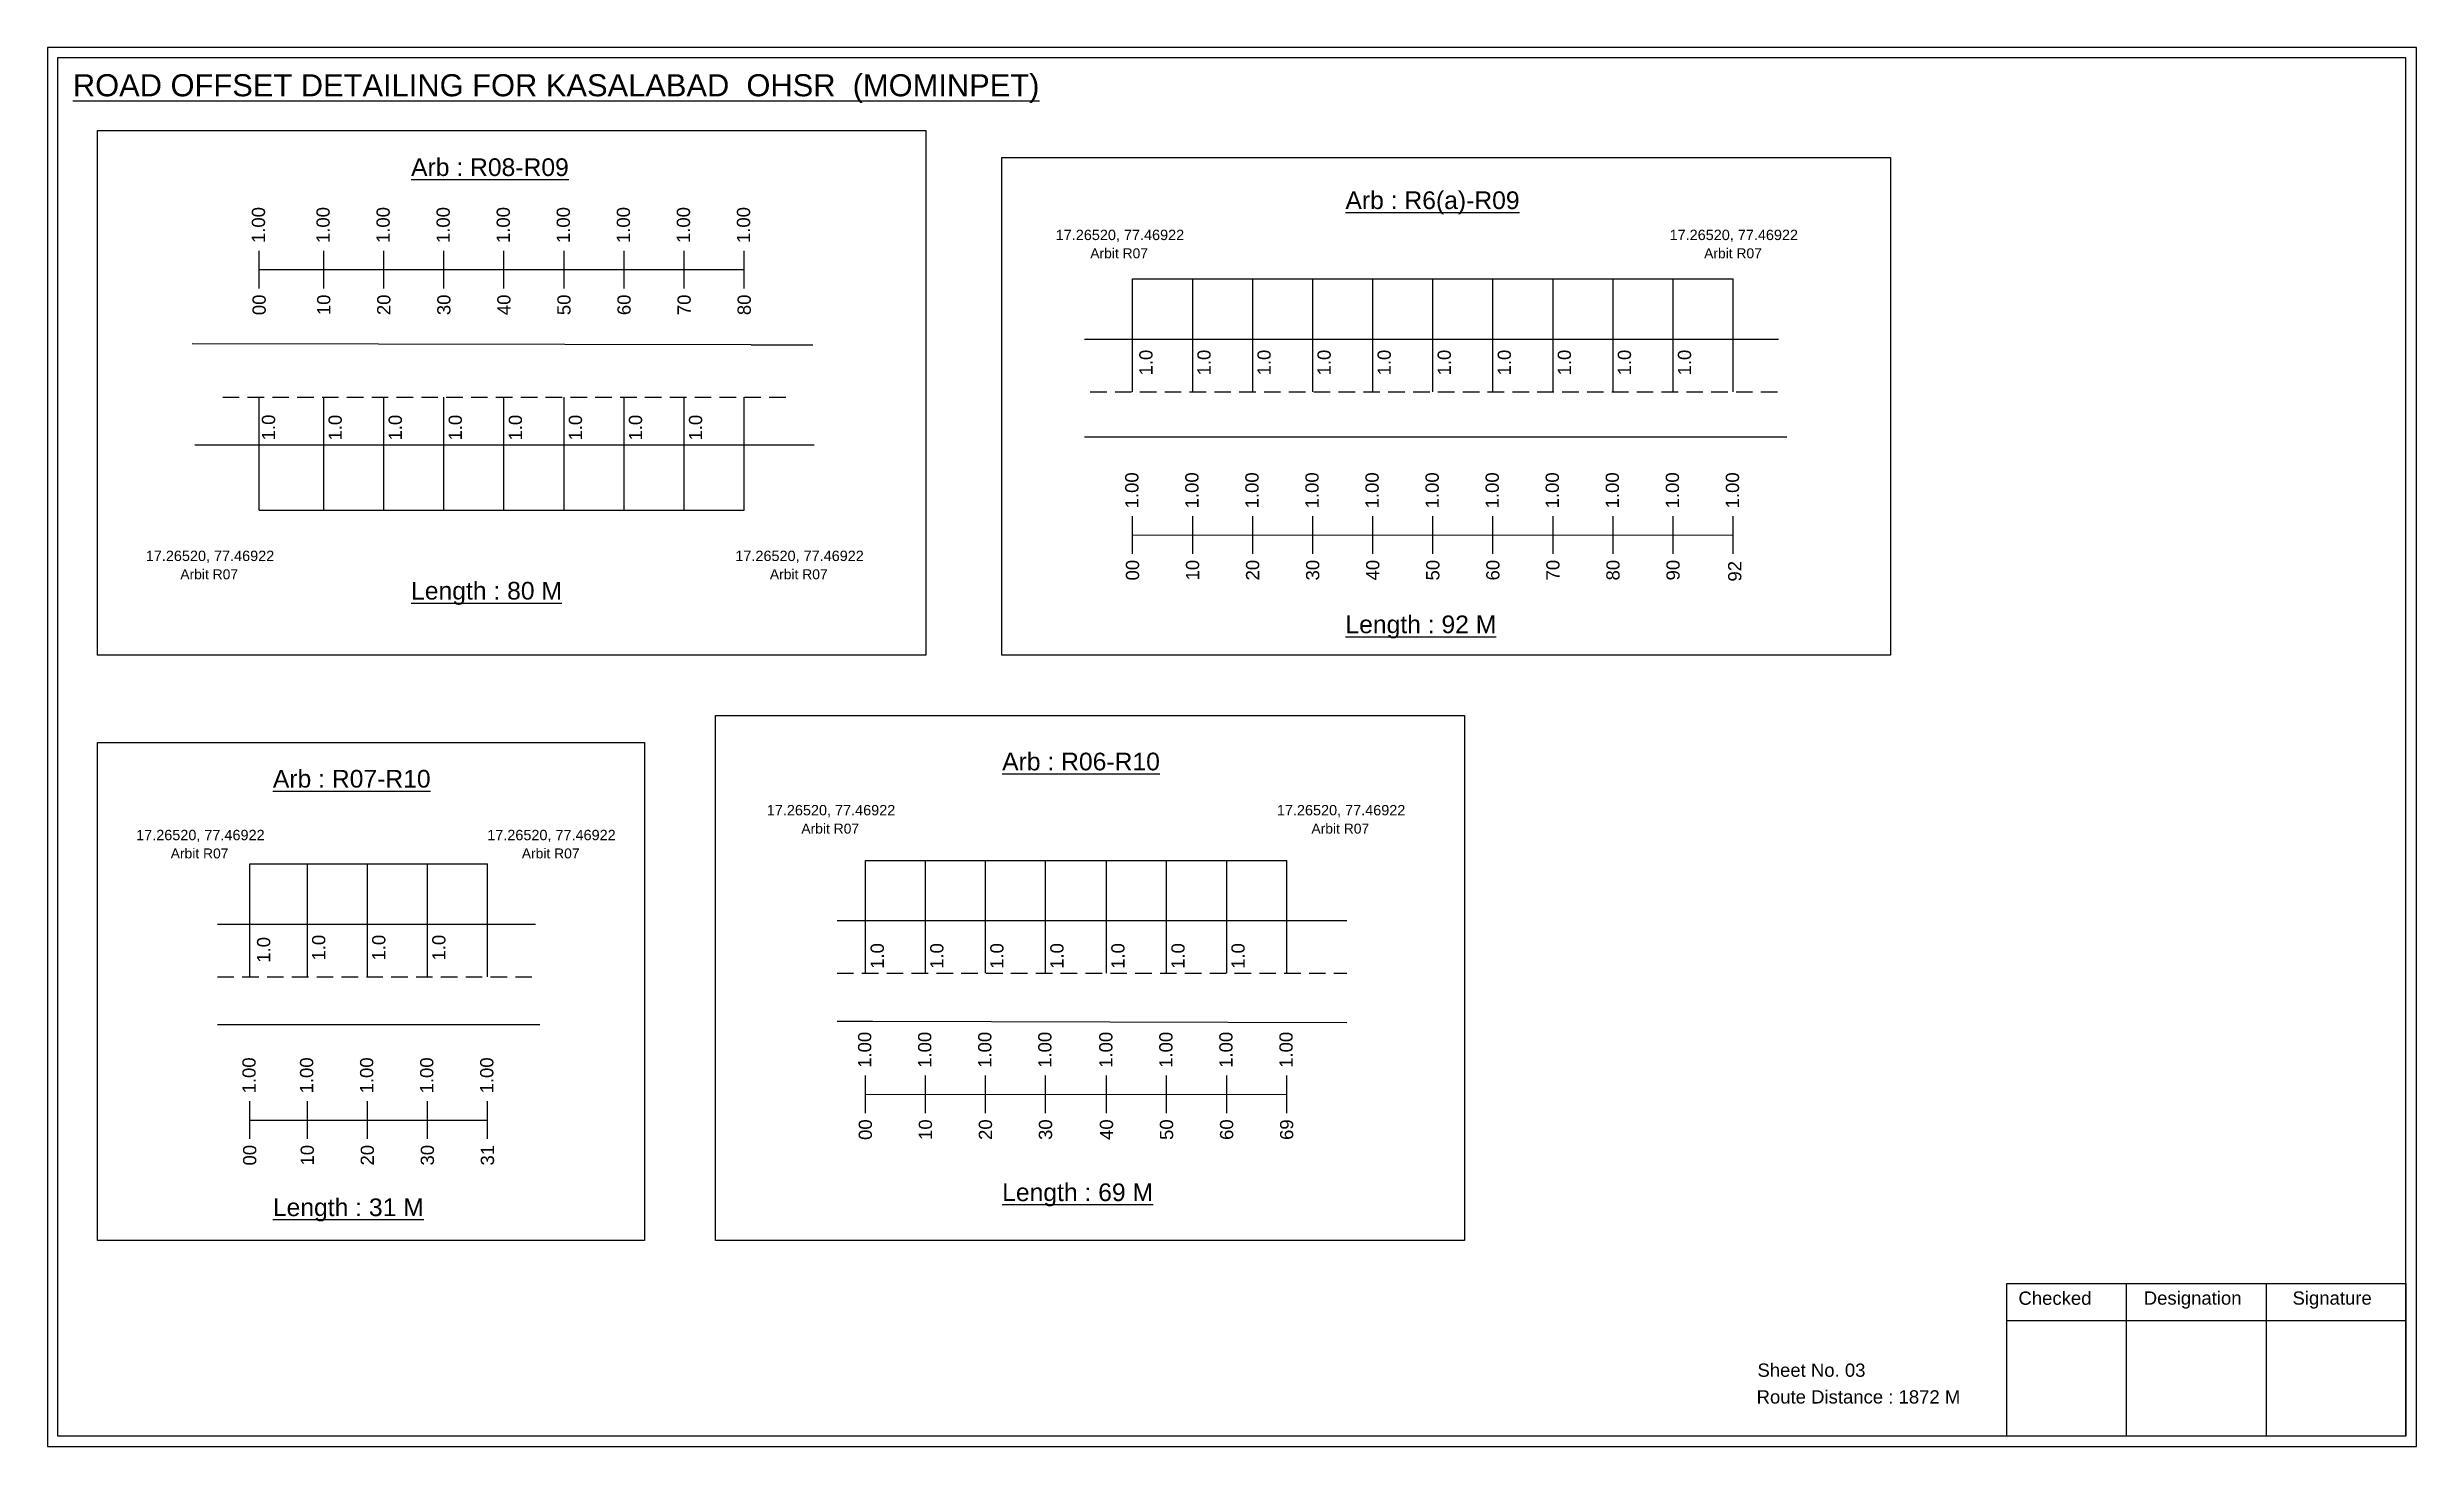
# Model space of a CAD drawing. Header units: inches. Extents: x -117 to 51867, y -12715 to 3423.
# Drawn here: x 47133 to 47670, y -392 to -76 of the extents above; entities that cross this region are included whole.
import ezdxf

# ---------------------------------------------------------------- set-up
doc = ezdxf.new("R2010")
doc.units = ezdxf.units.IN
doc.header["$MEASUREMENT"] = 0
doc.linetypes.add('DASHED2', pattern=[0.375, 0.25, -0.125])
doc.layers.add('PDF_Geometry', color=7, linetype='Continuous')
doc.layers.add('PDF_Text', color=5, linetype='Continuous')
doc.styles.add('PDF Arial', font='arial.ttf')
doc.styles.get("Standard").update_dxf_attribs({"font": 'arial.ttf'})

msp = doc.modelspace()

# ---------------------------------------------------------------- texts
at = {"color": 242, "true_color": 0xcd2027}
for s, height, p in [('%%UROAD OFFSET DETAILING FOR KASALABAD  OHSR  (MOMINPET)', 5, (47139.12, -86.74)), ('%%UArb : R08-R09', 4, (47215.7, -104.78)), ('%%UArb : R6(a)-R09', 4, (47427.27, -112.26)), ('%%ULength : 80 M', 4, (47215.7, -200.65)), ('%%ULength : 92 M', 4, (47427.27, -208.26)), ('%%UArb : R06-R10', 4, (47349.54, -239.31)), ('%%UArb : R07-R10', 4, (47184.41, -243.21)), ('%%ULength : 69 M', 4, (47349.54, -336.81)), ('%%ULength : 31 M', 4, (47184.41, -340.21))]:
    msp.add_text(s, height=height, dxfattribs=at).set_placement(p)
at = {"color": 217, "true_color": 0x93278f}
for s, p in [('1.00', (47182.64, -119.96)), ('1.00', (47197.27, -119.96)), ('1.00', (47210.87, -119.96)), ('1.00', (47224.47, -119.96)), ('1.00', (47238.07, -119.96)), ('1.00', (47251.67, -119.96)), ('1.00', (47265.27, -119.96)), ('1.00', (47278.87, -119.96)), ('1.00', (47292.47, -119.96)), ('00', (47182.79, -136.28)), ('10', (47197.42, -136.28)), ('20', (47211.02, -136.28)), ('30', (47224.62, -136.28)), ('40', (47238.22, -136.28)), ('50', (47251.82, -136.28)), ('60', (47265.42, -136.28)), ('70', (47279.02, -136.28)), ('80', (47292.62, -136.28)), ('1.00', (47380.4, -180.01)), ('1.00', (47394, -180.01)), ('1.00', (47407.6, -180.01)), ('1.00', (47421.2, -180.01)), ('1.00', (47434.8, -180.01)), ('1.00', (47448.4, -180.01)), ('1.00', (47462, -180.01)), ('1.00', (47475.6, -180.01)), ('1.00', (47489.2, -180.01)), ('1.00', (47502.8, -180.01)), ('1.00', (47516.4, -180.01)), ('00', (47380.55, -196.33)), ('10', (47394.15, -196.33)), ('20', (47407.75, -196.33)), ('30', (47421.35, -196.33)), ('40', (47434.95, -196.33)), ('50', (47448.55, -196.33)), ('60', (47462.15, -196.33)), ('70', (47475.75, -196.33)), ('80', (47489.35, -196.33)), ('90', (47502.95, -196.33)), ('92', (47516.92, -196.58)), ('1.00', (47319.9, -306.65)), ('1.00', (47333.5, -306.65)), ('1.00', (47347.1, -306.65)), ('1.00', (47360.7, -306.65)), ('1.00', (47374.51, -306.65)), ('1.00', (47388.11, -306.65)), ('1.00', (47401.71, -306.65)), ('1.00', (47415.31, -306.65)), ('1.00', (47180.5, -312.44)), ('1.00', (47193.54, -312.44)), ('1.00', (47207.14, -312.44)), ('1.00', (47220.74, -312.44)), ('1.00', (47234.34, -312.44)), ('00', (47320.05, -322.97)), ('10', (47333.65, -322.97)), ('20', (47347.25, -322.97)), ('30', (47360.85, -322.97)), ('40', (47374.66, -322.97)), ('50', (47388.26, -322.97)), ('60', (47401.86, -322.97)), ('69', (47415.46, -322.97)), ('00', (47180.65, -328.76)), ('10', (47193.69, -328.76)), ('20', (47207.29, -328.76)), ('30', (47220.89, -328.76)), ('31', (47234.49, -328.76))]:
    msp.add_text(s, height=3, rotation=90, dxfattribs=at).set_placement(p)
at = {"color": 5}
for s, height, p in [('17.26520, 77.46922', 2.34, (47361.67, -119.28)), ('17.26520, 77.46922', 2.34, (47500.67, -119.28)), ('Arbit R07', 2.246, (47369.49, -123.4)), ('Arbit R07', 2.246, (47508.49, -123.4)), ('17.26520, 77.46922', 2.34, (47155.63, -191.93)), ('17.26520, 77.46922', 2.34, (47289.13, -191.93)), ('Arbit R07', 2.246, (47163.45, -196.06)), ('Arbit R07', 2.246, (47296.95, -196.06)), ('17.26520, 77.46922', 2.34, (47296.25, -249.49)), ('Arbit R07', 2.246, (47304.07, -253.62)), ('17.26520, 77.46922', 2.34, (47411.75, -249.49)), ('Arbit R07', 2.246, (47419.57, -253.62)), ('17.26520, 77.46922', 2.34, (47153.45, -255.12)), ('Arbit R07', 2.246, (47161.27, -259.24)), ('17.26520, 77.46922', 2.34, (47232.95, -255.12)), ('Arbit R07', 2.246, (47240.77, -259.24))]:
    msp.add_text(s, height=height, dxfattribs=at).set_placement(p)
for p in [(47383.59, -149.93), (47396.74, -149.93), (47410.34, -149.93), (47423.94, -149.93), (47437.54, -149.93), (47451.14, -149.93), (47464.74, -149.93), (47478.34, -149.93), (47491.94, -149.93), (47505.54, -149.93), (47184.91, -164.61), (47200.01, -164.66), (47213.61, -164.66), (47227.21, -164.66), (47240.81, -164.66), (47254.41, -164.66), (47268.01, -164.66), (47281.61, -164.66), (47183.81, -282.86), (47196.28, -282.36), (47209.88, -282.36), (47223.48, -282.36), (47322.75, -284.25), (47336.24, -284.25), (47349.84, -284.25), (47363.44, -284.25), (47377.25, -284.25), (47390.85, -284.25), (47404.45, -284.25)]:
    msp.add_text('1.0', height=3, rotation=90).set_placement(p)
for s, p in [('Sheet No. 03', (47520.56, -376.58)), ('Route Distance : 1872 M', (47520.37, -382.63))]:
    msp.add_text(s, height=3).set_placement(p)
at = {"layer": 'PDF_Text', "color": 7, "attachment_point": 7, "style": 'PDF Arial'}
for s, insert, char_height in [('Checked', (47579.66, -360.33), 3.001), ('Designation', (47608.04, -361.16), 3.0006), ('Signature', (47641.72, -361.16), 3.001)]:
    msp.add_mtext(s, dxfattribs=dict(at, insert=insert, char_height=char_height))

# ---------------------------------------------------------------- linework, layer by layer
at = {"color": 217, "true_color": 0x93278f}
for p, q in [((47181.32, -130.25), (47181.32, -121.69)), ((47195.94, -130.25), (47195.94, -121.69)), ((47209.54, -130.25), (47209.54, -121.69)), ((47223.14, -130.25), (47223.14, -121.69)), ((47236.74, -130.25), (47236.74, -121.69)), ((47250.34, -130.25), (47250.34, -121.69)), ((47263.94, -130.25), (47263.94, -121.69)), ((47277.54, -130.25), (47277.54, -121.69)), ((47291.14, -130.25), (47291.14, -121.69)), ((47181.32, -125.97), (47291.14, -125.97)), ((47379.08, -190.31), (47379.08, -181.75)), ((47392.68, -190.31), (47392.68, -181.75)), ((47406.28, -190.31), (47406.28, -181.75)), ((47419.88, -190.31), (47419.88, -181.75)), ((47433.48, -190.31), (47433.48, -181.75)), ((47447.08, -190.31), (47447.08, -181.75)), ((47460.68, -190.31), (47460.68, -181.75)), ((47474.28, -190.31), (47474.28, -181.75)), ((47487.88, -190.31), (47487.88, -181.75)), ((47501.48, -190.31), (47501.48, -181.75)), ((47515.08, -190.31), (47515.08, -181.75)), ((47379.08, -186.04), (47515.08, -186.01)), ((47318.57, -316.94), (47318.57, -308.39)), ((47332.17, -316.94), (47332.17, -308.39)), ((47345.77, -316.94), (47345.77, -308.39)), ((47359.37, -316.94), (47359.37, -308.39)), ((47373.19, -316.94), (47373.19, -308.39)), ((47386.79, -316.94), (47386.79, -308.39)), ((47400.39, -316.94), (47400.39, -308.39)), ((47413.99, -316.94), (47413.99, -308.39)), ((47179.18, -322.74), (47179.18, -314.18)), ((47192.21, -322.74), (47192.21, -314.18)), ((47205.81, -322.74), (47205.81, -314.18)), ((47219.41, -322.74), (47219.41, -314.18)), ((47233.01, -322.74), (47233.01, -314.18)), ((47318.57, -312.67), (47413.99, -312.61)), ((47179.18, -318.47), (47233.01, -318.46))]:
    msp.add_line(p, q, dxfattribs=at)
at = {"color": 5}
for p, q in [((47379.08, -128.07), (47515.08, -128.07)), ((47181.32, -180.39), (47291.14, -180.39)), ((47179.18, -260.5), (47233.01, -260.5)), ((47318.57, -259.72), (47413.99, -259.71))]:
    msp.add_line(p, q, dxfattribs=at)
for p, q in [((47379.08, -153.61), (47379.08, -128.07)), ((47392.68, -153.61), (47392.68, -128.07)), ((47406.28, -153.61), (47406.28, -128.07)), ((47419.88, -153.61), (47419.88, -128.07)), ((47433.48, -153.61), (47433.48, -128.07)), ((47447.08, -153.61), (47447.08, -128.07)), ((47460.68, -153.61), (47460.68, -128.07)), ((47474.28, -153.61), (47474.28, -128.07)), ((47487.88, -153.61), (47487.88, -128.07)), ((47501.48, -153.61), (47501.48, -128.07)), ((47515.08, -153.61), (47515.08, -128.07)), ((47292.74, -142.97), (47166.13, -142.79)), ((47292.74, -142.97), (47306.7, -142.97)), ((47368.2, -141.72), (47525.36, -141.72)), ((47181.32, -180.39), (47181.32, -154.86)), ((47195.94, -180.39), (47195.94, -154.86)), ((47209.54, -180.39), (47209.54, -154.86)), ((47223.14, -180.39), (47223.14, -154.86)), ((47236.74, -180.39), (47236.74, -154.86)), ((47250.34, -180.39), (47250.34, -154.86)), ((47263.94, -180.39), (47263.94, -154.86)), ((47277.54, -180.39), (47277.54, -154.86)), ((47291.14, -180.39), (47291.14, -154.86)), ((47166.77, -165.66), (47292.74, -165.66)), ((47292.74, -165.66), (47306.94, -165.66)), ((47527.18, -163.91), (47368.2, -163.91)), ((47179.18, -286.04), (47179.18, -260.5)), ((47192.21, -286.04), (47192.21, -260.5)), ((47205.81, -286.04), (47205.81, -260.5)), ((47219.41, -286.04), (47219.41, -260.5)), ((47233.01, -286.04), (47233.01, -260.5)), ((47318.57, -285.25), (47318.57, -259.71)), ((47332.17, -285.25), (47332.17, -259.71)), ((47345.77, -285.25), (47345.77, -259.71)), ((47359.37, -285.25), (47359.37, -259.71)), ((47373.19, -285.25), (47373.19, -259.71)), ((47386.79, -285.25), (47386.79, -259.71)), ((47400.39, -285.25), (47400.39, -259.71)), ((47413.99, -285.25), (47413.99, -259.71)), ((47427.59, -273.36), (47312.16, -273.36)), ((47171.83, -274.16), (47243.87, -274.16)), ((47171.83, -296.84), (47244.87, -296.84)), ((47312.16, -296.05), (47320.22, -296.05)), ((47320.22, -296.05), (47427.59, -296.35))]:
    msp.add_line(p, q)
at = {"linetype": 'DASHED2', "ltscale": 15}
for p, q in [((47173.04, -154.86), (47301.72, -154.86)), ((47369.47, -153.61), (47525.36, -153.61)), ((47171.83, -286.04), (47244.37, -286.04)), ((47312.16, -285.25), (47427.59, -285.25))]:
    msp.add_line(p, q, dxfattribs=at)
for points in [[(47144.72, -94.45), (47332.28, -94.45), (47332.28, -213.27), (47144.72, -213.27)], [(47349.48, -100.59), (47550.72, -100.59), (47550.72, -213.27), (47349.48, -213.27)], [(47284.64, -226.88), (47454.26, -226.88), (47454.26, -345.7), (47284.64, -345.7)], [(47144.72, -233.02), (47268.52, -233.02), (47268.52, -345.7), (47144.72, -345.7)]]:
    msp.add_lwpolyline(points, close=True)
at = {"layer": 'PDF_Geometry'}
for points in [[(47133.35, -75.67), (47133.35, -392.38), (47669.82, -392.38), (47669.82, -75.67)], [(47135.67, -78), (47135.67, -389.96), (47667.4, -389.96), (47667.4, -78)]]:
    msp.add_lwpolyline(points, close=True, dxfattribs=at)
at = {"layer": 'PDF_Geometry', "color": 242, "true_color": 0xcc1f26}
msp.add_lwpolyline([(47667.4, -390.05), (47577.06, -390.05), (47577.06, -355.44), (47667.4, -355.44)], close=True, dxfattribs=at)
for points in [[(47604.04, -355.44), (47604.04, -390.05)], [(47635.77, -355.44), (47635.77, -390.05)], [(47577.06, -363.82), (47667.4, -363.82)]]:
    msp.add_lwpolyline(points, dxfattribs=at)

msp.set_redraw_order([(e.dxf.handle, doc.entitydb.next_handle()) for e in msp.query("TEXT MTEXT ATTDEF DIMENSION ARC_DIMENSION")])  # texts and dimensions are drawn at this point

doc.saveas('drawing.dxf')
